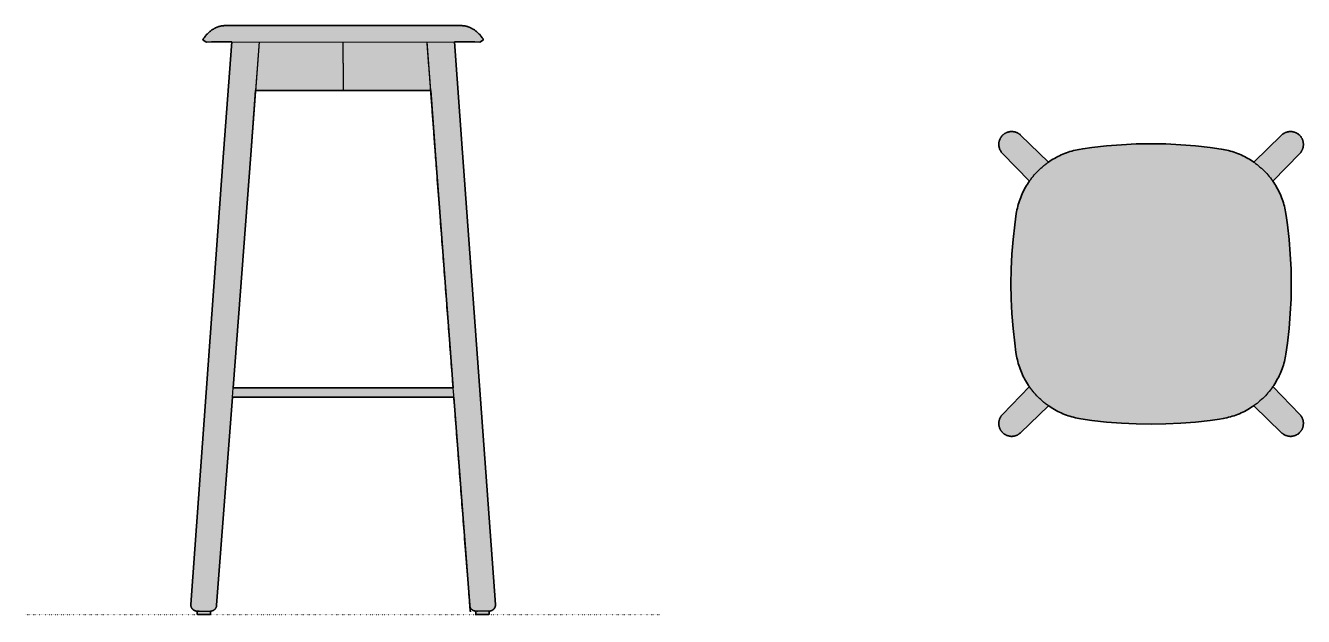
# Model space of a CAD drawing. Header units: millimetres. Extents: x 0 to 1638, y -2 to 754.
import ezdxf

# ---------------------------------------------------------------- set-up
doc = ezdxf.new("R2010")
doc.units = ezdxf.units.MM
doc.linetypes.add('Dots', pattern=[1, 0, -1])
doc.layers.add('Blocks', color=7, linetype='Continuous')
doc.layers.add('Blocks$Fill', color=7, linetype='Continuous', true_color=0xffffff)
for name, color, linetype, lineweight, true_color in [('Blocks$Inner', 7, 'Continuous', 25, 0x007f00), ('Blocks$Outline', 7, 'Continuous', 35, 0xff3f3f), ('Groud', 7, 'Dots', 25, 0x243775)]:
    doc.layers.add(name, color=color, linetype=linetype, lineweight=lineweight, true_color=true_color)

# ---------------------------------------------------------------- blocks, each defined once
blk = doc.blocks.new('Soft Edge 82 Barstool High Top')
at = {"layer": 'Blocks$Fill', "extrusion": (0, 0, -1)}
blk.add_hatch(color=256, dxfattribs=at).paths.add_polyline_path([(-418, 150.2), (-454.1, 185.1), (-454.5, 185.5), (-455, 185.9), (-455.4, 186.2), (-455.9, 186.6), (-456.4, 186.9), (-456.8, 187.2), (-457.3, 187.4), (-457.9, 187.7), (-458.4, 188), (-458.9, 188.2), (-459.4, 188.4), (-460, 188.6), (-460.5, 188.8), (-461.1, 188.9), (-461.6, 189), (-462.2, 189.2), (-462.7, 189.2), (-463.3, 189.3), (-463.9, 189.4), (-464.4, 189.4), (-465, 189.4), (-465.6, 189.4), (-466.2, 189.4), (-466.7, 189.4), (-467.3, 189.3), (-467.9, 189.2), (-468.4, 189.1), (-469, 189), (-469.5, 188.8), (-470.1, 188.7), (-470.6, 188.5), (-471.2, 188.3), (-471.7, 188.1), (-472.2, 187.9), (-472.7, 187.6), (-473.2, 187.3), (-473.7, 187.1), (-474.2, 186.8), (-474.7, 186.4), (-475.2, 186.1), (-475.6, 185.7), (-476, 185.4), (-476.5, 185), (-476.9, 184.6), (-477.3, 184.2), (-477.7, 183.8), (-478, 183.3), (-478.4, 182.9), (-478.7, 182.4), (-479, 181.9), (-479.3, 181.5), (-479.6, 181), (-479.9, 180.5), (-480.1, 179.9), (-480.4, 179.4), (-480.6, 178.9), (-480.8, 178.4), (-481, 177.8), (-481.1, 177.3), (-481.3, 176.7), (-481.4, 176.2), (-481.5, 175.6), (-481.6, 175), (-481.6, 174.5), (-481.7, 173.9), (-481.7, 173.3), (-481.7, 172.7), (-481.7, 172.2), (-481.7, 171.6), (-481.6, 171), (-481.5, 170.5), (-481.4, 169.9), (-481.3, 169.3), (-481.2, 168.8), (-481, 168.2), (-480.9, 167.7), (-480.7, 167.1), (-480.5, 166.6), (-480.2, 166.1), (-480, 165.6), (-479.7, 165.1), (-479.4, 164.6), (-479.1, 164.1), (-478.8, 163.6), (-478.5, 163.1), (-478.2, 162.7), (-477.8, 162.2), (-477.4, 161.8), (-477, 161.4), (-442.5, 125.8), (-444.9, 122.2), (-446.2, 120.1), (-447.4, 118.1), (-448.6, 116), (-449.7, 113.9), (-450.7, 111.7), (-451.7, 109.5), (-452.7, 107.4), (-453.6, 105.1), (-454.5, 102.9), (-455.3, 100.6), (-456, 98.3), (-456.7, 96), (-457.3, 93.7), (-457.9, 91.3), (-458.4, 89), (-458.9, 86.6), (-459.7, 81.9), (-461.3, 70.1), (-463.4, 51.2), (-464.9, 32.2), (-465.8, 13.2), (-466.1, -5.8), (-465.8, -24.8), (-464.9, -43.8), (-463.4, -62.7), (-461.3, -81.7), (-459.3, -95.8), (-458.9, -98.2), (-458.4, -100.5), (-457.9, -102.9), (-457.3, -105.2), (-456.7, -107.5), (-456, -109.8), (-455.3, -112.1), (-454.5, -114.4), (-453.6, -116.7), (-452.7, -118.9), (-451.7, -121.1), (-450.7, -123.3), (-449.7, -125.4), (-448.6, -127.5), (-447.4, -129.6), (-446.2, -131.7), (-444.9, -133.7), (-443.6, -135.7), (-442.5, -137.3), (-477.1, -173), (-477.8, -173.8), (-478.2, -174.2), (-478.5, -174.7), (-478.8, -175.2), (-479.1, -175.6), (-479.4, -176.1), (-479.7, -176.6), (-480, -177.1), (-480.2, -177.6), (-480.5, -178.2), (-480.7, -178.7), (-480.9, -179.2), (-481, -179.8), (-481.2, -180.3), (-481.3, -180.9), (-481.4, -181.5), (-481.5, -182), (-481.6, -182.6), (-481.7, -183.2), (-481.7, -183.7), (-481.7, -184.3), (-481.7, -184.9), (-481.7, -185.4), (-481.6, -186), (-481.6, -186.6), (-481.5, -187.1), (-481.4, -187.7), (-481.3, -188.3), (-481.1, -188.8), (-481, -189.4), (-480.8, -189.9), (-480.6, -190.4), (-480.4, -191), (-480.1, -191.5), (-479.9, -192), (-479.6, -192.5), (-479.3, -193), (-479, -193.5), (-478.7, -194), (-478.4, -194.4), (-478, -194.9), (-477.7, -195.3), (-477.3, -195.7), (-476.9, -196.2), (-476.5, -196.6), (-476, -196.9), (-475.6, -197.3), (-475.2, -197.7), (-474.7, -198), (-474.2, -198.3), (-473.7, -198.6), (-473.2, -198.9), (-472.7, -199.2), (-472.2, -199.4), (-471.7, -199.7), (-471.2, -199.9), (-470.6, -200.1), (-470.1, -200.2), (-469.5, -200.4), (-469, -200.5), (-468.4, -200.7), (-467.9, -200.8), (-467.3, -200.9), (-466.7, -200.9), (-466.2, -201), (-465.6, -201), (-465, -201), (-464.4, -201), (-463.9, -200.9), (-463.3, -200.9), (-462.7, -200.8), (-462.2, -200.7), (-461.6, -200.6), (-461.1, -200.5), (-460.5, -200.3), (-460, -200.1), (-459.4, -199.9), (-458.9, -199.7), (-458.4, -199.5), (-457.9, -199.3), (-457.3, -199), (-456.8, -198.7), (-456.4, -198.4), (-455.9, -198.1), (-455.4, -197.8), (-455, -197.4), (-454.5, -197.1), (-454.1, -196.7), (-453.7, -196.3), (-418, -161.8), (-414.4, -164.2), (-412.4, -165.5), (-410.3, -166.7), (-408.2, -167.9), (-406.1, -169), (-404, -170), (-401.8, -171), (-399.6, -172), (-397.4, -172.9), (-395.1, -173.8), (-392.8, -174.6), (-390.5, -175.3), (-388.2, -176), (-385.9, -176.6), (-383.6, -177.2), (-381.2, -177.7), (-378.9, -178.2), (-374.2, -178.9), (-362.4, -180.6), (-343.5, -182.7), (-324.5, -184.2), (-305.5, -185.1), (-286.5, -185.4), (-248.5, -184.2), (-229.5, -182.7), (-210.6, -180.6), (-196.5, -178.6), (-194.1, -178.2), (-191.8, -177.7), (-189.4, -177.2), (-187.1, -176.6), (-184.8, -176), (-182.5, -175.3), (-180.2, -174.6), (-177.9, -173.8), (-175.6, -172.9), (-173.4, -172), (-171.2, -171), (-169, -170), (-166.9, -169), (-164.8, -167.9), (-162.7, -166.7), (-160.6, -165.5), (-158.6, -164.2), (-156.6, -162.9), (-155, -161.8), (-119.2, -196.4), (-118.5, -197.1), (-118, -197.4), (-117.6, -197.8), (-117.1, -198.1), (-116.6, -198.4), (-116.1, -198.7), (-115.6, -199), (-115.1, -199.3), (-114.6, -199.5), (-114.1, -199.7), (-113.6, -199.9), (-113, -200.1), (-112.5, -200.3), (-111.9, -200.5), (-111.4, -200.6), (-110.8, -200.7), (-110.3, -200.8), (-109.7, -200.9), (-109.1, -200.9), (-108.5, -201), (-108, -201), (-107.4, -201), (-106.8, -201), (-106.3, -200.9), (-105.7, -200.9), (-105.1, -200.8), (-104.6, -200.7), (-104, -200.5), (-103.5, -200.4), (-102.9, -200.2), (-102.4, -200.1), (-101.8, -199.9), (-101.3, -199.7), (-100.8, -199.4), (-100.3, -199.2), (-99.8, -198.9), (-99.3, -198.6), (-98.8, -198.3), (-98.3, -198), (-97.8, -197.7), (-97.4, -197.3), (-97, -196.9), (-96.5, -196.6), (-96.1, -196.2), (-95.7, -195.7), (-95.3, -195.3), (-95, -194.9), (-94.6, -194.4), (-94.3, -194), (-94, -193.5), (-93.7, -193), (-93.4, -192.5), (-93.1, -192), (-92.9, -191.5), (-92.6, -191), (-92.4, -190.4), (-92.2, -189.9), (-92, -189.4), (-91.9, -188.8), (-91.7, -188.3), (-91.6, -187.7), (-91.5, -187.1), (-91.4, -186.6), (-91.4, -186), (-91.3, -185.4), (-91.3, -184.9), (-91.3, -184.3), (-91.3, -183.7), (-91.3, -183.2), (-91.4, -182.6), (-91.5, -182), (-91.6, -181.5), (-91.7, -180.9), (-91.8, -180.3), (-92, -179.8), (-92.1, -179.2), (-92.3, -178.7), (-92.5, -178.2), (-92.8, -177.6), (-93, -177.1), (-93.3, -176.6), (-93.5, -176.1), (-93.8, -175.6), (-94.2, -175.2), (-94.5, -174.7), (-94.8, -174.2), (-95.2, -173.8), (-95.6, -173.4), (-95.9, -173), (-130.5, -137.3), (-128.1, -133.7), (-126.8, -131.7), (-125.6, -129.6), (-124.4, -127.5), (-123.3, -125.4), (-122.3, -123.3), (-121.2, -121.1), (-120.3, -118.9), (-119.4, -116.7), (-118.5, -114.4), (-117.7, -112.1), (-117, -109.8), (-116.3, -107.5), (-115.7, -105.2), (-115.1, -102.9), (-114.6, -100.5), (-114.1, -98.2), (-113.3, -93.5), (-111.7, -81.7), (-109.6, -62.7), (-108.1, -43.8), (-107.2, -24.8), (-106.9, -5.8), (-107.2, 13.2), (-108.1, 32.2), (-109.6, 51.2), (-111.7, 70.1), (-113.7, 84.3), (-114.1, 86.6), (-114.6, 89), (-115.1, 91.3), (-115.7, 93.7), (-116.3, 96), (-117, 98.3), (-117.7, 100.6), (-118.5, 102.9), (-119.4, 105.1), (-120.3, 107.4), (-121.2, 109.5), (-122.3, 111.7), (-123.3, 113.9), (-124.4, 116), (-125.6, 118.1), (-126.8, 120.1), (-128.1, 122.2), (-129.4, 124.2), (-130.5, 125.8), (-96, 161.4), (-95.2, 162.2), (-94.8, 162.7), (-94.5, 163.1), (-94.2, 163.6), (-93.8, 164.1), (-93.5, 164.6), (-93.3, 165.1), (-93, 165.6), (-92.8, 166.1), (-92.5, 166.6), (-92.3, 167.1), (-92.1, 167.7), (-92, 168.2), (-91.8, 168.8), (-91.7, 169.3), (-91.6, 169.9), (-91.5, 170.5), (-91.4, 171), (-91.3, 171.6), (-91.3, 172.2), (-91.3, 172.7), (-91.3, 173.3), (-91.3, 173.9), (-91.4, 174.5), (-91.4, 175), (-91.5, 175.6), (-91.6, 176.2), (-91.7, 176.7), (-91.9, 177.3), (-92, 177.8), (-92.2, 178.4), (-92.4, 178.9), (-92.6, 179.4), (-92.9, 179.9), (-93.1, 180.5), (-93.4, 181), (-93.7, 181.5), (-94, 181.9), (-94.3, 182.4), (-94.6, 182.9), (-95, 183.3), (-95.3, 183.8), (-95.7, 184.2), (-96.1, 184.6), (-96.5, 185), (-97, 185.4), (-97.4, 185.7), (-97.8, 186.1), (-98.3, 186.4), (-98.8, 186.8), (-99.3, 187.1), (-99.8, 187.3), (-100.3, 187.6), (-100.8, 187.9), (-101.3, 188.1), (-101.8, 188.3), (-102.4, 188.5), (-102.9, 188.7), (-103.5, 188.8), (-104, 189), (-104.6, 189.1), (-105.1, 189.2), (-105.7, 189.3), (-106.3, 189.4), (-106.8, 189.4), (-107.4, 189.4), (-108, 189.4), (-108.5, 189.4), (-109.1, 189.4), (-109.7, 189.3), (-110.3, 189.2), (-110.8, 189.2), (-111.4, 189), (-111.9, 188.9), (-112.5, 188.8), (-113, 188.6), (-113.6, 188.4), (-114.1, 188.2), (-114.6, 188), (-115.1, 187.7), (-115.6, 187.4), (-116.1, 187.2), (-116.6, 186.9), (-117.1, 186.6), (-117.6, 186.2), (-118, 185.9), (-118.5, 185.5), (-118.9, 185.1), (-119.3, 184.8), (-155, 150.2), (-158.6, 152.7), (-160.6, 153.9), (-162.7, 155.1), (-164.8, 156.3), (-166.9, 157.4), (-169, 158.5), (-171.2, 159.5), (-173.4, 160.4), (-175.6, 161.4), (-177.9, 162.2), (-180.2, 163), (-182.5, 163.8), (-184.8, 164.4), (-187.1, 165.1), (-189.4, 165.6), (-191.8, 166.2), (-194.1, 166.6), (-198.8, 167.4), (-210.6, 169), (-229.5, 171.1), (-248.5, 172.6), (-267.5, 173.5), (-286.5, 173.8), (-305.5, 173.5), (-324.5, 172.6), (-343.5, 171.1), (-362.4, 169), (-376.5, 167), (-378.9, 166.6), (-381.2, 166.2), (-383.6, 165.6), (-385.9, 165.1), (-388.2, 164.4), (-390.5, 163.8), (-392.8, 163), (-395.1, 162.2), (-397.4, 161.4), (-399.6, 160.4), (-401.8, 159.5), (-404, 158.5), (-406.1, 157.4), (-408.2, 156.3), (-410.3, 155.1), (-412.4, 153.9), (-414.4, 152.7), (-416.4, 151.4)], flags=0)
at = {"layer": 'Blocks$Inner'}
for p, q in [((418, 150.2), (453.7, 184.8)), ((477, 161.4), (442.5, 125.8))]:
    blk.add_line(p, q, dxfattribs=at)
for points in [[(130.5, 125.8), (96, 161.4), (95.6, 161.8), (95.2, 162.2), (94.8, 162.7), (94.5, 163.1), (94.2, 163.6), (93.8, 164.1), (93.5, 164.6), (93.3, 165.1), (93, 165.6), (92.8, 166.1), (92.5, 166.6), (92.3, 167.1), (92.1, 167.7), (92, 168.2), (91.8, 168.8), (91.7, 169.3), (91.6, 169.9), (91.5, 170.5), (91.4, 171), (91.3, 171.6), (91.3, 172.2), (91.3, 172.7), (91.3, 173.3), (91.3, 173.9), (91.4, 174.5), (91.4, 175), (91.5, 175.6), (91.6, 176.2), (91.7, 176.7), (91.9, 177.3), (92, 177.8), (92.2, 178.4), (92.4, 178.9), (92.6, 179.4), (92.9, 179.9), (93.1, 180.5), (93.4, 181), (93.7, 181.5), (94, 181.9), (94.3, 182.4), (94.6, 182.9), (95, 183.3), (95.3, 183.8), (95.7, 184.2), (96.1, 184.6), (96.5, 185), (97, 185.4), (97.4, 185.7), (97.8, 186.1), (98.3, 186.4), (98.8, 186.8), (99.3, 187.1), (99.8, 187.3), (100.3, 187.6), (100.8, 187.9), (101.3, 188.1), (101.8, 188.3), (102.4, 188.5), (102.9, 188.7), (103.5, 188.8), (104, 189), (104.6, 189.1), (105.1, 189.2), (105.7, 189.3), (106.3, 189.4), (106.8, 189.4), (107.4, 189.4), (108, 189.4), (108.5, 189.4), (109.1, 189.4), (109.7, 189.3), (110.3, 189.2), (110.8, 189.2), (111.4, 189), (111.9, 188.9), (112.5, 188.8), (113, 188.6), (113.6, 188.4), (114.1, 188.2), (114.6, 188), (115.1, 187.7), (115.6, 187.4), (116.1, 187.2), (116.6, 186.9), (117.1, 186.6), (117.6, 186.2), (118, 185.9), (118.5, 185.5), (118.9, 185.1), (119.3, 184.8), (155, 150.2)], [(453.7, 184.8), (454.1, 185.1), (454.5, 185.5), (455, 185.9), (455.4, 186.2), (455.9, 186.6), (456.4, 186.9), (456.8, 187.2), (457.3, 187.4), (457.9, 187.7), (458.4, 188), (458.9, 188.2), (459.4, 188.4), (460, 188.6), (460.5, 188.8), (461.1, 188.9), (461.6, 189), (462.2, 189.2), (462.7, 189.2), (463.3, 189.3), (463.9, 189.4), (464.4, 189.4), (465, 189.4), (465.6, 189.4), (466.2, 189.4), (466.7, 189.4), (467.3, 189.3), (467.9, 189.2), (468.4, 189.1), (469, 189), (469.5, 188.8), (470.1, 188.7), (470.6, 188.5), (471.2, 188.3), (471.7, 188.1), (472.2, 187.9), (472.7, 187.6), (473.2, 187.3), (473.7, 187.1), (474.2, 186.8), (474.7, 186.4), (475.2, 186.1), (475.6, 185.7), (476, 185.4), (476.5, 185), (476.9, 184.6), (477.3, 184.2), (477.7, 183.8), (478, 183.3), (478.4, 182.9), (478.7, 182.4), (479, 181.9), (479.3, 181.5), (479.6, 181), (479.9, 180.5), (480.1, 179.9), (480.4, 179.4), (480.6, 178.9), (480.8, 178.4), (481, 177.8), (481.1, 177.3), (481.3, 176.7), (481.4, 176.2), (481.5, 175.6), (481.6, 175), (481.6, 174.5), (481.7, 173.9), (481.7, 173.3), (481.7, 172.7), (481.7, 172.2), (481.7, 171.6), (481.6, 171), (481.5, 170.5), (481.4, 169.9), (481.3, 169.3), (481.2, 168.8), (481, 168.2), (480.9, 167.7), (480.7, 167.1), (480.5, 166.6), (480.2, 166.1), (480, 165.6), (479.7, 165.1), (479.4, 164.6), (479.1, 164.1), (478.8, 163.6), (478.5, 163.1), (478.2, 162.7), (477.8, 162.2), (477.4, 161.8), (477, 161.4)], [(130.5, -137.3), (95.9, -173), (95.6, -173.4), (95.2, -173.8), (94.8, -174.2), (94.5, -174.7), (94.2, -175.2), (93.8, -175.6), (93.5, -176.1), (93.3, -176.6), (93, -177.1), (92.8, -177.6), (92.5, -178.2), (92.3, -178.7), (92.1, -179.2), (92, -179.8), (91.8, -180.3), (91.7, -180.9), (91.6, -181.5), (91.5, -182), (91.4, -182.6), (91.3, -183.2), (91.3, -183.7), (91.3, -184.3), (91.3, -184.9), (91.3, -185.4), (91.4, -186), (91.4, -186.6), (91.5, -187.1), (91.6, -187.7), (91.7, -188.3), (91.9, -188.8), (92, -189.4), (92.2, -189.9), (92.4, -190.4), (92.6, -191), (92.9, -191.5), (93.1, -192), (93.4, -192.5), (93.7, -193), (94, -193.5), (94.3, -194), (94.6, -194.4), (95, -194.9), (95.3, -195.3), (95.7, -195.7), (96.1, -196.2), (96.5, -196.6), (97, -196.9), (97.4, -197.3), (97.8, -197.7), (98.3, -198), (98.8, -198.3), (99.3, -198.6), (99.8, -198.9), (100.3, -199.2), (100.8, -199.4), (101.3, -199.7), (101.8, -199.9), (102.4, -200.1), (102.9, -200.2), (103.5, -200.4), (104, -200.5), (104.6, -200.7), (105.1, -200.8), (105.7, -200.9), (106.3, -200.9), (106.8, -201), (107.4, -201), (108, -201), (108.5, -201), (109.1, -200.9), (109.7, -200.9), (110.3, -200.8), (110.8, -200.7), (111.4, -200.6), (111.9, -200.5), (112.5, -200.3), (113, -200.1), (113.6, -199.9), (114.1, -199.7), (114.6, -199.5), (115.1, -199.3), (115.6, -199), (116.1, -198.7), (116.6, -198.4), (117.1, -198.1), (117.6, -197.8), (118, -197.4), (118.5, -197.1), (118.9, -196.7), (119.2, -196.4), (155, -161.8)], [(442.5, -137.3), (477.1, -173), (477.4, -173.4), (477.8, -173.8), (478.2, -174.2), (478.5, -174.7), (478.8, -175.2), (479.1, -175.6), (479.4, -176.1), (479.7, -176.6), (480, -177.1), (480.2, -177.6), (480.5, -178.2), (480.7, -178.7), (480.9, -179.2), (481, -179.8), (481.2, -180.3), (481.3, -180.9), (481.4, -181.5), (481.5, -182), (481.6, -182.6), (481.7, -183.2), (481.7, -183.7), (481.7, -184.3), (481.7, -184.9), (481.7, -185.4), (481.6, -186), (481.6, -186.6), (481.5, -187.1), (481.4, -187.7), (481.3, -188.3), (481.1, -188.8), (481, -189.4), (480.8, -189.9), (480.6, -190.4), (480.4, -191), (480.1, -191.5), (479.9, -192), (479.6, -192.5), (479.3, -193), (479, -193.5), (478.7, -194), (478.4, -194.4), (478, -194.9), (477.7, -195.3), (477.3, -195.7), (476.9, -196.2), (476.5, -196.6), (476, -196.9), (475.6, -197.3), (475.2, -197.7), (474.7, -198), (474.2, -198.3), (473.7, -198.6), (473.2, -198.9), (472.7, -199.2), (472.2, -199.4), (471.7, -199.7), (471.2, -199.9), (470.6, -200.1), (470.1, -200.2), (469.5, -200.4), (469, -200.5), (468.4, -200.7), (467.9, -200.8), (467.3, -200.9), (466.7, -200.9), (466.2, -201), (465.6, -201), (465, -201), (464.4, -201), (463.9, -200.9), (463.3, -200.9), (462.7, -200.8), (462.2, -200.7), (461.6, -200.6), (461.1, -200.5), (460.5, -200.3), (460, -200.1), (459.4, -199.9), (458.9, -199.7), (458.4, -199.5), (457.9, -199.3), (457.3, -199), (456.8, -198.7), (456.4, -198.4), (455.9, -198.1), (455.4, -197.8), (455, -197.4), (454.5, -197.1), (454.1, -196.7), (453.7, -196.3), (418, -161.8)]]:
    blk.add_lwpolyline(points, dxfattribs=at)
blk.add_lwpolyline([(286.5, -185.4), (267.5, -185.1), (248.5, -184.2), (229.5, -182.7), (210.6, -180.6), (196.5, -178.6), (194.1, -178.2), (191.8, -177.7), (189.4, -177.2), (187.1, -176.6), (184.8, -176), (182.5, -175.3), (180.2, -174.6), (177.9, -173.8), (175.6, -172.9), (173.4, -172), (171.2, -171), (169, -170), (166.9, -169), (164.8, -167.9), (162.7, -166.7), (160.6, -165.5), (158.6, -164.2), (156.6, -162.9), (154.6, -161.5), (152.6, -160.1), (150.7, -158.7), (148.8, -157.1), (147, -155.6), (145.2, -154), (143.4, -152.3), (141.7, -150.6), (140, -148.9), (138.3, -147.1), (136.7, -145.3), (135.2, -143.5), (133.6, -141.6), (132.2, -139.7), (130.8, -137.7), (129.4, -135.7), (128.1, -133.7), (126.8, -131.7), (125.6, -129.6), (124.4, -127.5), (123.3, -125.4), (122.3, -123.3), (121.2, -121.1), (120.3, -118.9), (119.4, -116.7), (118.5, -114.4), (117.7, -112.1), (117, -109.8), (116.3, -107.5), (115.7, -105.2), (115.1, -102.9), (114.6, -100.5), (114.1, -98.2), (113.3, -93.5), (111.7, -81.7), (109.6, -62.7), (108.1, -43.8), (107.2, -24.8), (106.9, -5.8), (107.2, 13.2), (108.1, 32.2), (109.6, 51.2), (111.7, 70.1), (113.7, 84.3), (114.1, 86.6), (114.6, 89), (115.1, 91.3), (115.7, 93.7), (116.3, 96), (117, 98.3), (117.7, 100.6), (118.5, 102.9), (119.4, 105.1), (120.3, 107.4), (121.2, 109.5), (122.3, 111.7), (123.3, 113.9), (124.4, 116), (125.6, 118.1), (126.8, 120.1), (128.1, 122.2), (129.4, 124.2), (130.8, 126.2), (132.2, 128.1), (133.6, 130), (135.2, 131.9), (136.7, 133.8), (138.3, 135.6), (140, 137.4), (141.7, 139.1), (143.4, 140.8), (145.2, 142.4), (147, 144), (148.8, 145.6), (150.7, 147.1), (152.6, 148.6), (154.6, 150), (156.6, 151.4), (158.6, 152.7), (160.6, 153.9), (162.7, 155.1), (164.8, 156.3), (166.9, 157.4), (169, 158.5), (171.2, 159.5), (173.4, 160.4), (175.6, 161.4), (177.9, 162.2), (180.2, 163), (182.5, 163.8), (184.8, 164.4), (187.1, 165.1), (189.4, 165.6), (191.8, 166.2), (194.1, 166.6), (198.8, 167.4), (210.6, 169), (229.5, 171.1), (248.5, 172.6), (267.5, 173.5), (286.5, 173.8), (305.5, 173.5), (324.5, 172.6), (343.5, 171.1), (362.4, 169), (376.5, 167), (378.9, 166.6), (381.2, 166.2), (383.6, 165.6), (385.9, 165.1), (388.2, 164.4), (390.5, 163.8), (392.8, 163), (395.1, 162.2), (397.4, 161.4), (399.6, 160.4), (401.8, 159.5), (404, 158.5), (406.1, 157.4), (408.2, 156.3), (410.3, 155.1), (412.4, 153.9), (414.4, 152.7), (416.4, 151.4), (418.4, 150), (420.4, 148.6), (422.3, 147.1), (424.2, 145.6), (426, 144), (427.8, 142.4), (429.6, 140.8), (431.3, 139.1), (433, 137.4), (434.7, 135.6), (436.3, 133.8), (437.8, 131.9), (439.4, 130), (440.8, 128.1), (442.2, 126.2), (443.6, 124.2), (444.9, 122.2), (446.2, 120.1), (447.4, 118.1), (448.6, 116), (449.7, 113.9), (450.7, 111.7), (451.7, 109.5), (452.7, 107.4), (453.6, 105.1), (454.5, 102.9), (455.3, 100.6), (456, 98.3), (456.7, 96), (457.3, 93.7), (457.9, 91.3), (458.4, 89), (458.9, 86.6), (459.7, 81.9), (461.3, 70.1), (463.4, 51.2), (464.9, 32.2), (465.8, 13.2), (466.1, -5.8), (465.8, -24.8), (464.9, -43.8), (463.4, -62.7), (461.3, -81.7), (459.3, -95.8), (458.9, -98.2), (458.4, -100.5), (457.9, -102.9), (457.3, -105.2), (456.7, -107.5), (456, -109.8), (455.3, -112.1), (454.5, -114.4), (453.6, -116.7), (452.7, -118.9), (451.7, -121.1), (450.7, -123.3), (449.7, -125.4), (448.6, -127.5), (447.4, -129.6), (446.2, -131.7), (444.9, -133.7), (443.6, -135.7), (442.2, -137.7), (440.8, -139.7), (439.4, -141.6), (437.8, -143.5), (436.3, -145.3), (434.7, -147.1), (433, -148.9), (431.3, -150.6), (429.6, -152.3), (427.8, -154), (426, -155.6), (424.2, -157.1), (422.3, -158.7), (420.4, -160.1), (418.4, -161.5), (416.4, -162.9), (414.4, -164.2), (412.4, -165.5), (410.3, -166.7), (408.2, -167.9), (406.1, -169), (404, -170), (401.8, -171), (399.6, -172), (397.4, -172.9), (395.1, -173.8), (392.8, -174.6), (390.5, -175.3), (388.2, -176), (385.9, -176.6), (383.6, -177.2), (381.2, -177.7), (378.9, -178.2), (374.2, -178.9), (362.4, -180.6), (343.5, -182.7), (324.5, -184.2), (305.5, -185.1)], close=True, dxfattribs=at)
at = {"layer": 'Blocks$Outline'}
for points in [[(96, 161.4), (95.6, 161.8), (95.2, 162.2), (94.8, 162.7), (94.5, 163.1), (94.2, 163.6), (93.8, 164.1), (93.5, 164.6), (93.3, 165.1), (93, 165.6), (92.8, 166.1), (92.5, 166.6), (92.3, 167.1), (92.1, 167.7), (92, 168.2), (91.8, 168.8), (91.7, 169.3), (91.6, 169.9), (91.5, 170.5), (91.4, 171), (91.3, 171.6), (91.3, 172.2), (91.3, 172.7), (91.3, 173.3), (91.3, 173.9), (91.4, 174.5), (91.4, 175), (91.5, 175.6), (91.6, 176.2), (91.7, 176.7), (91.9, 177.3), (92, 177.8), (92.2, 178.4), (92.4, 178.9), (92.6, 179.4), (92.9, 179.9), (93.1, 180.5), (93.4, 181), (93.7, 181.5), (94, 181.9), (94.3, 182.4), (94.6, 182.9), (95, 183.3), (95.3, 183.8), (95.7, 184.2), (96.1, 184.6), (96.5, 185), (97, 185.4), (97.4, 185.7), (97.8, 186.1), (98.3, 186.4), (98.8, 186.8), (99.3, 187.1), (99.8, 187.3), (100.3, 187.6), (100.8, 187.9), (101.3, 188.1), (101.8, 188.3), (102.4, 188.5), (102.9, 188.7), (103.5, 188.8), (104, 189), (104.6, 189.1), (105.1, 189.2), (105.7, 189.3), (106.3, 189.4), (106.8, 189.4), (107.4, 189.4), (108, 189.4), (108.5, 189.4), (109.1, 189.4), (109.7, 189.3), (110.3, 189.2), (110.8, 189.2), (111.4, 189), (111.9, 188.9), (112.5, 188.8), (113, 188.6), (113.6, 188.4), (114.1, 188.2), (114.6, 188), (115.1, 187.7), (115.6, 187.4), (116.1, 187.2), (116.6, 186.9), (117.1, 186.6), (117.6, 186.2), (118, 185.9), (118.5, 185.5), (118.9, 185.1), (119.3, 184.8)], [(119.3, 184.8), (155, 150.2)], [(418, 150.2), (453.7, 184.8), (454.1, 185.1), (454.5, 185.5), (455, 185.9), (455.4, 186.2), (455.9, 186.6), (456.4, 186.9), (456.8, 187.2), (457.3, 187.4), (457.9, 187.7), (458.4, 188), (458.9, 188.2), (459.4, 188.4), (460, 188.6), (460.5, 188.8), (461.1, 188.9), (461.6, 189), (462.2, 189.2), (462.7, 189.2), (463.3, 189.3), (463.9, 189.4), (464.4, 189.4), (465, 189.4), (465.6, 189.4), (466.2, 189.4), (466.7, 189.4), (467.3, 189.3), (467.9, 189.2), (468.4, 189.1), (469, 189), (469.5, 188.8), (470.1, 188.7), (470.6, 188.5), (471.2, 188.3), (471.7, 188.1), (472.2, 187.9), (472.7, 187.6), (473.2, 187.3), (473.7, 187.1), (474.2, 186.8), (474.7, 186.4), (475.2, 186.1), (475.6, 185.7), (476, 185.4), (476.5, 185), (476.9, 184.6), (477.3, 184.2), (477.7, 183.8), (478, 183.3), (478.4, 182.9), (478.7, 182.4), (479, 181.9), (479.3, 181.5), (479.6, 181), (479.9, 180.5), (480.1, 179.9), (480.4, 179.4), (480.6, 178.9), (480.8, 178.4), (481, 177.8), (481.1, 177.3), (481.3, 176.7), (481.4, 176.2), (481.5, 175.6), (481.6, 175), (481.6, 174.5), (481.7, 173.9), (481.7, 173.3), (481.7, 172.7), (481.7, 172.2), (481.7, 171.6), (481.6, 171), (481.5, 170.5), (481.4, 169.9), (481.3, 169.3), (481.2, 168.8), (481, 168.2), (480.9, 167.7), (480.7, 167.1), (480.5, 166.6), (480.2, 166.1), (480, 165.6), (479.7, 165.1), (479.4, 164.6), (479.1, 164.1), (478.8, 163.6), (478.5, 163.1), (478.2, 162.7), (477.8, 162.2), (477.4, 161.8), (477, 161.4), (442.5, 125.8)], [(155, 150.2), (156.6, 151.4), (158.6, 152.7), (160.6, 153.9), (162.7, 155.1), (164.8, 156.3), (166.9, 157.4), (169, 158.5), (171.2, 159.5), (173.4, 160.4), (175.6, 161.4), (177.9, 162.2), (180.2, 163), (182.5, 163.8), (184.8, 164.4), (187.1, 165.1), (189.4, 165.6), (191.8, 166.2), (194.1, 166.6), (198.8, 167.4), (210.6, 169), (229.5, 171.1), (248.5, 172.6), (267.5, 173.5), (286.5, 173.8), (305.5, 173.5), (324.5, 172.6), (343.5, 171.1), (362.4, 169), (376.5, 167), (378.9, 166.6), (381.2, 166.2), (383.6, 165.6), (385.9, 165.1), (388.2, 164.4), (390.5, 163.8), (392.8, 163), (395.1, 162.2), (397.4, 161.4), (399.6, 160.4), (401.8, 159.5), (404, 158.5), (406.1, 157.4), (408.2, 156.3), (410.3, 155.1), (412.4, 153.9), (414.4, 152.7), (416.4, 151.4), (418, 150.2)], [(130.5, 125.8), (96, 161.4)], [(130.5, -137.3), (129.4, -135.7), (128.1, -133.7), (126.8, -131.7), (125.6, -129.6), (124.4, -127.5), (123.3, -125.4), (122.3, -123.3), (121.2, -121.1), (120.3, -118.9), (119.4, -116.7), (118.5, -114.4), (117.7, -112.1), (117, -109.8), (116.3, -107.5), (115.7, -105.2), (115.1, -102.9), (114.6, -100.5), (114.1, -98.2), (113.3, -93.5), (111.7, -81.7), (109.6, -62.7), (108.1, -43.8), (107.2, -24.8), (106.9, -5.8), (107.2, 13.2), (108.1, 32.2), (109.6, 51.2), (111.7, 70.1), (113.7, 84.3), (114.1, 86.6), (114.6, 89), (115.1, 91.3), (115.7, 93.7), (116.3, 96), (117, 98.3), (117.7, 100.6), (118.5, 102.9), (119.4, 105.1), (120.3, 107.4), (121.2, 109.5), (122.3, 111.7), (123.3, 113.9), (124.4, 116), (125.6, 118.1), (126.8, 120.1), (128.1, 122.2), (129.4, 124.2), (130.5, 125.8)], [(442.5, 125.8), (443.6, 124.2), (444.9, 122.2), (446.2, 120.1), (447.4, 118.1), (448.6, 116), (449.7, 113.9), (450.7, 111.7), (451.7, 109.5), (452.7, 107.4), (453.6, 105.1), (454.5, 102.9), (455.3, 100.6), (456, 98.3), (456.7, 96), (457.3, 93.7), (457.9, 91.3), (458.4, 89), (458.9, 86.6), (459.7, 81.9), (461.3, 70.1), (463.4, 51.2), (464.9, 32.2), (465.8, 13.2), (466.1, -5.8), (465.8, -24.8), (464.9, -43.8), (463.4, -62.7), (461.3, -81.7), (459.3, -95.8), (458.9, -98.2), (458.4, -100.5), (457.9, -102.9), (457.3, -105.2), (456.7, -107.5), (456, -109.8), (455.3, -112.1), (454.5, -114.4), (453.6, -116.7), (452.7, -118.9), (451.7, -121.1), (450.7, -123.3), (449.7, -125.4), (448.6, -127.5), (447.4, -129.6), (446.2, -131.7), (444.9, -133.7), (443.6, -135.7), (442.5, -137.3)], [(95.9, -173), (130.5, -137.3)], [(442.5, -137.3), (477.1, -173)], [(155, -161.8), (119.2, -196.4)], [(286.5, -185.4), (267.5, -185.1), (248.5, -184.2), (229.5, -182.7), (210.6, -180.6), (196.5, -178.6), (194.1, -178.2), (191.8, -177.7), (189.4, -177.2), (187.1, -176.6), (184.8, -176), (182.5, -175.3), (180.2, -174.6), (177.9, -173.8), (175.6, -172.9), (173.4, -172), (171.2, -171), (169, -170), (166.9, -169), (164.8, -167.9), (162.7, -166.7), (160.6, -165.5), (158.6, -164.2), (156.6, -162.9), (155, -161.8)], [(418, -161.8), (416.4, -162.9), (414.4, -164.2), (412.4, -165.5), (410.3, -166.7), (408.2, -167.9), (406.1, -169), (404, -170), (401.8, -171), (399.6, -172), (397.4, -172.9), (395.1, -173.8), (392.8, -174.6), (390.5, -175.3), (388.2, -176), (385.9, -176.6), (383.6, -177.2), (381.2, -177.7), (378.9, -178.2), (374.2, -178.9), (362.4, -180.6), (343.5, -182.7), (324.5, -184.2), (305.5, -185.1), (286.5, -185.4)], [(453.7, -196.3), (418, -161.8)], [(119.2, -196.4), (118.9, -196.7), (118.5, -197.1), (118, -197.4), (117.6, -197.8), (117.1, -198.1), (116.6, -198.4), (116.1, -198.7), (115.6, -199), (115.1, -199.3), (114.6, -199.5), (114.1, -199.7), (113.6, -199.9), (113, -200.1), (112.5, -200.3), (111.9, -200.5), (111.4, -200.6), (110.8, -200.7), (110.3, -200.8), (109.7, -200.9), (109.1, -200.9), (108.5, -201), (108, -201), (107.4, -201), (106.8, -201), (106.3, -200.9), (105.7, -200.9), (105.1, -200.8), (104.6, -200.7), (104, -200.5), (103.5, -200.4), (102.9, -200.2), (102.4, -200.1), (101.8, -199.9), (101.3, -199.7), (100.8, -199.4), (100.3, -199.2), (99.8, -198.9), (99.3, -198.6), (98.8, -198.3), (98.3, -198), (97.8, -197.7), (97.4, -197.3), (97, -196.9), (96.5, -196.6), (96.1, -196.2), (95.7, -195.7), (95.3, -195.3), (95, -194.9), (94.6, -194.4), (94.3, -194), (94, -193.5), (93.7, -193), (93.4, -192.5), (93.1, -192), (92.9, -191.5), (92.6, -191), (92.4, -190.4), (92.2, -189.9), (92, -189.4), (91.9, -188.8), (91.7, -188.3), (91.6, -187.7), (91.5, -187.1), (91.4, -186.6), (91.4, -186), (91.3, -185.4), (91.3, -184.9), (91.3, -184.3), (91.3, -183.7), (91.3, -183.2), (91.4, -182.6), (91.5, -182), (91.6, -181.5), (91.7, -180.9), (91.8, -180.3), (92, -179.8), (92.1, -179.2), (92.3, -178.7), (92.5, -178.2), (92.8, -177.6), (93, -177.1), (93.3, -176.6), (93.5, -176.1), (93.8, -175.6), (94.2, -175.2), (94.5, -174.7), (94.8, -174.2), (95.2, -173.8), (95.6, -173.4), (95.9, -173)], [(477.1, -173), (477.4, -173.4), (477.8, -173.8), (478.2, -174.2), (478.5, -174.7), (478.8, -175.2), (479.1, -175.6), (479.4, -176.1), (479.7, -176.6), (480, -177.1), (480.2, -177.6), (480.5, -178.2), (480.7, -178.7), (480.9, -179.2), (481, -179.8), (481.2, -180.3), (481.3, -180.9), (481.4, -181.5), (481.5, -182), (481.6, -182.6), (481.7, -183.2), (481.7, -183.7), (481.7, -184.3), (481.7, -184.9), (481.7, -185.4), (481.6, -186), (481.6, -186.6), (481.5, -187.1), (481.4, -187.7), (481.3, -188.3), (481.1, -188.8), (481, -189.4), (480.8, -189.9), (480.6, -190.4), (480.4, -191), (480.1, -191.5), (479.9, -192), (479.6, -192.5), (479.3, -193), (479, -193.5), (478.7, -194), (478.4, -194.4), (478, -194.9), (477.7, -195.3), (477.3, -195.7), (476.9, -196.2), (476.5, -196.6), (476, -196.9), (475.6, -197.3), (475.2, -197.7), (474.7, -198), (474.2, -198.3), (473.7, -198.6), (473.2, -198.9), (472.7, -199.2), (472.2, -199.4), (471.7, -199.7), (471.2, -199.9), (470.6, -200.1), (470.1, -200.2), (469.5, -200.4), (469, -200.5), (468.4, -200.7), (467.9, -200.8), (467.3, -200.9), (466.7, -200.9), (466.2, -201), (465.6, -201), (465, -201), (464.4, -201), (463.9, -200.9), (463.3, -200.9), (462.7, -200.8), (462.2, -200.7), (461.6, -200.6), (461.1, -200.5), (460.5, -200.3), (460, -200.1), (459.4, -199.9), (458.9, -199.7), (458.4, -199.5), (457.9, -199.3), (457.3, -199), (456.8, -198.7), (456.4, -198.4), (455.9, -198.1), (455.4, -197.8), (455, -197.4), (454.5, -197.1), (454.1, -196.7), (453.7, -196.3)]]:
    blk.add_lwpolyline(points, dxfattribs=at)
blk = doc.blocks.new('Soft Edge 82 Barstool High Side')
at = {"layer": 'Blocks$Fill'}
h = blk.add_hatch(color=256, dxfattribs=at)
h.paths.add_polyline_path([(593, 0), (593.1, 0), (593.1, 0), (593.2, 0), (593.2, 0), (593.2, 0), (593.3, 0), (593.3, 0), (593.3, 0), (593.4, 0.1), (593.4, 0.1), (593.4, 0.1), (593.5, 0.1), (593.5, 0.1), (593.5, 0.1), (593.5, 0.1), (593.6, 0.2), (593.6, 0.2), (593.6, 0.2), (593.7, 0.2), (593.7, 0.2), (593.7, 0.3), (593.7, 0.3), (593.8, 0.3), (593.8, 0.3), (593.8, 0.4), (593.8, 0.4), (593.9, 0.4), (593.9, 0.4), (593.9, 0.5), (593.9, 0.5), (593.9, 0.5), (593.9, 0.6), (594, 0.6), (594, 0.6), (594, 0.7), (594, 0.7), (594, 0.7), (594, 0.8), (594, 0.8), (594, 0.8), (594, 0.9), (594, 0.9), (594, 0.9), (594, 1), (594, 1), (594, 4.5), (594.5, 4.5), (594.8, 4.5), (595.1, 4.5), (595.3, 4.6), (595.6, 4.6), (595.9, 4.7), (596.1, 4.7), (596.4, 4.8), (596.7, 4.9), (596.9, 5), (597.2, 5.1), (597.4, 5.2), (597.7, 5.3), (597.9, 5.4), (598.2, 5.5), (598.4, 5.7), (598.6, 5.8), (598.9, 6), (599.1, 6.1), (599.3, 6.3), (599.5, 6.5), (599.7, 6.7), (599.9, 6.9), (600.1, 7.1), (600.3, 7.3), (600.4, 7.5), (600.6, 7.7), (600.8, 7.9), (600.9, 8.1), (601.1, 8.4), (601.2, 8.6), (601.3, 8.8), (601.5, 9.1), (601.6, 9.3), (601.7, 9.6), (601.8, 9.8), (601.9, 10.1), (601.9, 10.4), (602, 10.6), (602.1, 10.9), (602.1, 11.2), (602.2, 11.4), (602.2, 11.7), (602.2, 12), (602.2, 12.3), (602.2, 12.5), (602.2, 12.8), (602.2, 13.1), (549.6, 733.5), (582.4, 733.4), (582.4, 733.4), (582.4, 733.4), (582.5, 733.4), (582.5, 733.4), (582.5, 733.4), (582.6, 733.4), (582.6, 733.4), (582.6, 733.4), (582.7, 733.4), (582.7, 733.5), (582.7, 733.5), (582.7, 733.5), (582.8, 733.5), (582.8, 733.5), (582.8, 733.5), (582.9, 733.5), (582.9, 733.6), (582.9, 733.6), (586.2, 735.9), (586.3, 735.9), (586.3, 735.9), (586.3, 736), (586.3, 736), (586.4, 736), (586.4, 736), (586.4, 736.1), (586.4, 736.1), (586.4, 736.1), (586.5, 736.1), (586.5, 736.2), (586.5, 736.2), (586.5, 736.2), (586.5, 736.3), (586.5, 736.3), (586.6, 736.3), (586.6, 736.4), (586.6, 736.4), (586.6, 736.4), (586.6, 736.5), (586.6, 736.5), (586.6, 736.5), (586.6, 736.6), (586.6, 736.6), (586.6, 736.6), (586.6, 736.7), (586.6, 736.7), (586.6, 736.7), (586.6, 736.8), (586.6, 736.8), (586.6, 736.8), (586.6, 736.9), (586.6, 736.9), (586.6, 736.9), (586.6, 737), (586.6, 737), (586.6, 737), (586.6, 737.1), (586.5, 737.1), (586.5, 737.1), (586.5, 737.2), (586.5, 737.2), (586.5, 737.2), (586.5, 737.2), (586.4, 737.3), (584, 740.5), (583.3, 741.3), (582.6, 742), (582, 742.8), (581.3, 743.5), (580.5, 744.4), (579.7, 745.2), (578.8, 745.9), (578, 746.7), (577.1, 747.4), (576.2, 748.1), (575.3, 748.8), (574.3, 749.4), (573.3, 750), (572.9, 750.3), (572.4, 750.6), (571.9, 750.9), (571.3, 751.1), (570.8, 751.4), (570.3, 751.7), (569.8, 751.9), (569.3, 752.1), (568.8, 752.3), (568.2, 752.5), (567.7, 752.7), (567.1, 752.9), (566.6, 753.1), (566.1, 753.3), (565.5, 753.4), (564.9, 753.6), (564.4, 753.7), (563.8, 753.8), (563.3, 753.9), (562.7, 754), (562.1, 754.1), (561.6, 754.2), (561, 754.2), (560.4, 754.3), (559.3, 754.4), (558.2, 754.4), (557, 754.4), (255.9, 754.4), (254.7, 754.4), (253.6, 754.3), (253, 754.2), (252.5, 754.2), (251.9, 754.1), (251.3, 754), (250.8, 753.9), (250.2, 753.8), (249.7, 753.7), (249.1, 753.6), (248.5, 753.4), (248, 753.3), (247.4, 753.1), (246.9, 752.9), (246.4, 752.7), (245.8, 752.5), (245.3, 752.3), (244.8, 752.1), (244.2, 751.9), (243.7, 751.7), (243.2, 751.4), (242.7, 751.1), (242.2, 750.9), (241.7, 750.6), (241.2, 750.3), (240.7, 750), (239.7, 749.4), (238.8, 748.8), (237.9, 748.1), (237, 747.4), (236.1, 746.7), (235.2, 745.9), (234.4, 745.2), (233.6, 744.4), (232.8, 743.5), (232.1, 742.8), (231.4, 742), (230.7, 741.3), (230.1, 740.5), (228.8, 738.9), (227.6, 737.3), (227.6, 737.2), (227.6, 737.2), (227.6, 737.2), (227.5, 737.2), (227.5, 737.1), (227.5, 737.1), (227.5, 737.1), (227.5, 737), (227.5, 737), (227.5, 737), (227.4, 736.9), (227.4, 736.9), (227.4, 736.9), (227.4, 736.8), (227.4, 736.8), (227.4, 736.8), (227.4, 736.7), (227.4, 736.7), (227.4, 736.7), (227.4, 736.6), (227.4, 736.6), (227.4, 736.6), (227.4, 736.5), (227.4, 736.5), (227.4, 736.5), (227.5, 736.4), (227.5, 736.4), (227.5, 736.4), (227.5, 736.3), (227.5, 736.3), (227.5, 736.3), (227.5, 736.2), (227.5, 736.2), (227.6, 736.2), (227.6, 736.1), (227.6, 736.1), (227.6, 736.1), (227.6, 736.1), (227.7, 736), (227.7, 736), (227.7, 736), (227.7, 736), (227.8, 735.9), (227.8, 735.9), (227.8, 735.9), (227.8, 735.9), (231.2, 733.6), (231.2, 733.5), (231.2, 733.5), (231.2, 733.5), (231.3, 733.5), (231.3, 733.5), (231.3, 733.5), (231.4, 733.5), (231.4, 733.4), (231.4, 733.4), (231.5, 733.4), (231.5, 733.4), (231.5, 733.4), (231.6, 733.4), (231.6, 733.4), (231.6, 733.4), (231.7, 733.4), (231.7, 733.4), (231.7, 733.4), (264.4, 733.5), (211.8, 12.8), (211.8, 12.5), (211.8, 12.3), (211.8, 12), (211.9, 11.7), (211.9, 11.4), (211.9, 11.2), (212, 10.9), (212, 10.6), (212.1, 10.4), (212.2, 10.1), (212.3, 9.8), (212.4, 9.6), (212.5, 9.3), (212.6, 9.1), (212.7, 8.8), (212.8, 8.6), (213, 8.4), (213.1, 8.1), (213.3, 7.9), (213.4, 7.7), (213.6, 7.5), (213.8, 7.3), (214, 7.1), (214.1, 6.9), (214.3, 6.7), (214.5, 6.5), (214.8, 6.3), (215, 6.1), (215.2, 6), (215.4, 5.8), (215.6, 5.7), (215.9, 5.5), (216.1, 5.4), (216.4, 5.3), (216.6, 5.2), (216.9, 5.1), (217.1, 5), (217.4, 4.9), (217.6, 4.8), (217.9, 4.7), (218.2, 4.7), (218.4, 4.6), (218.7, 4.6), (219, 4.5), (219.3, 4.5), (219.5, 4.5), (220, 4.5), (220, 1), (220, 1), (220, 0.9), (220, 0.9), (220, 0.9), (220, 0.8), (220, 0.8), (220, 0.8), (220, 0.7), (220.1, 0.7), (220.1, 0.7), (220.1, 0.6), (220.1, 0.6), (220.1, 0.6), (220.1, 0.5), (220.1, 0.5), (220.2, 0.5), (220.2, 0.4), (220.2, 0.4), (220.2, 0.4), (220.2, 0.4), (220.3, 0.3), (220.3, 0.3), (220.3, 0.3), (220.3, 0.3), (220.4, 0.2), (220.4, 0.2), (220.4, 0.2), (220.4, 0.2), (220.5, 0.2), (220.5, 0.1), (220.5, 0.1), (220.6, 0.1), (220.6, 0.1), (220.6, 0.1), (220.6, 0.1), (220.7, 0.1), (220.7, 0), (220.7, 0), (220.8, 0), (220.8, 0), (220.8, 0), (220.9, 0), (220.9, 0), (221, 0), (221, 0), (221, 0), (236, 0), (236.1, 0), (236.1, 0), (236.1, 0), (236.2, 0), (236.2, 0), (236.2, 0), (236.3, 0), (236.3, 0), (236.3, 0.1), (236.4, 0.1), (236.4, 0.1), (236.4, 0.1), (236.5, 0.1), (236.5, 0.1), (236.5, 0.1), (236.5, 0.2), (236.6, 0.2), (236.6, 0.2), (236.6, 0.2), (236.7, 0.2), (236.7, 0.3), (236.7, 0.3), (236.7, 0.3), (236.8, 0.3), (236.8, 0.4), (236.8, 0.4), (236.8, 0.4), (236.8, 0.4), (236.9, 0.5), (236.9, 0.5), (236.9, 0.5), (236.9, 0.6), (236.9, 0.6), (236.9, 0.6), (236.9, 0.7), (237, 0.7), (237, 0.7), (237, 0.8), (237, 0.8), (237, 0.8), (237, 0.9), (237, 0.9), (237, 0.9), (237, 1), (237, 1), (237, 4.5), (237.5, 4.5), (237.7, 4.5), (238, 4.6), (238.3, 4.6), (238.6, 4.7), (238.8, 4.7), (239.1, 4.8), (239.4, 4.9), (239.6, 5), (239.9, 5.1), (240.2, 5.2), (240.4, 5.3), (240.7, 5.4), (240.9, 5.6), (241.1, 5.7), (241.4, 5.9), (241.6, 6), (241.8, 6.2), (242, 6.4), (242.2, 6.5), (242.4, 6.7), (242.6, 6.9), (242.8, 7.1), (243, 7.3), (243.2, 7.6), (243.4, 7.8), (243.5, 8), (243.7, 8.2), (243.8, 8.5), (244, 8.7), (244.1, 9), (244.2, 9.2), (244.3, 9.5), (244.4, 9.7), (244.5, 10), (244.6, 10.3), (244.7, 10.5), (244.7, 10.8), (244.8, 11.1), (244.8, 11.3), (244.9, 11.6), (244.9, 11.9), (265.1, 278.4), (281.9, 278.4), (548.9, 278.4), (569.2, 11.6), (569.2, 11.3), (569.3, 11.1), (569.3, 10.8), (569.4, 10.5), (569.5, 10.3), (569.5, 10), (569.6, 9.7), (569.7, 9.5), (569.8, 9.2), (570, 9), (570.1, 8.7), (570.2, 8.5), (570.4, 8.2), (570.5, 8), (570.7, 7.8), (570.8, 7.6), (571, 7.3), (571.2, 7.1), (571.4, 6.9), (571.6, 6.7), (571.8, 6.5), (572, 6.4), (572.2, 6.2), (572.4, 6), (572.7, 5.9), (572.9, 5.7), (573.1, 5.6), (573.4, 5.4), (573.6, 5.3), (573.9, 5.2), (574.1, 5.1), (574.4, 5), (574.7, 4.9), (574.9, 4.8), (575.2, 4.7), (575.5, 4.7), (575.8, 4.6), (576, 4.6), (576.3, 4.5), (576.6, 4.5), (576.9, 4.5), (577, 4.5), (577, 1), (577, 0.9), (577, 0.9), (577, 0.9), (577.1, 0.8), (577.1, 0.8), (577.1, 0.8), (577.1, 0.7), (577.1, 0.7), (577.1, 0.7), (577.1, 0.6), (577.1, 0.6), (577.1, 0.6), (577.2, 0.5), (577.2, 0.5), (577.2, 0.5), (577.2, 0.4), (577.2, 0.4), (577.2, 0.4), (577.3, 0.4), (577.3, 0.3), (577.3, 0.3), (577.3, 0.3), (577.4, 0.3), (577.4, 0.2), (577.4, 0.2), (577.4, 0.2), (577.5, 0.2), (577.5, 0.2), (577.5, 0.1), (577.6, 0.1), (577.6, 0.1), (577.6, 0.1), (577.7, 0.1), (577.7, 0.1), (577.7, 0.1), (577.7, 0), (577.8, 0), (577.8, 0), (577.8, 0), (577.9, 0), (577.9, 0), (578, 0), (578, 0), (578, 0), (578.1, 0)], flags=0)
h.paths.add_polyline_path([(548, 290.4), (266.1, 290.4), (288.7, 588.9), (294.9, 671.4), (519.2, 671.4)], flags=0)
at = {"layer": 'Blocks$Inner'}
blk.add_lwpolyline([(586.4, 737.3), (585.2, 738.9), (584, 740.5), (583.3, 741.3), (582.6, 742), (582, 742.8), (581.3, 743.5), (580.5, 744.4), (579.7, 745.2), (578.8, 745.9), (578, 746.7), (577.1, 747.4), (576.2, 748.1), (575.3, 748.8), (574.3, 749.4), (573.3, 750), (572.9, 750.3), (572.4, 750.6), (571.9, 750.9), (571.3, 751.1), (570.8, 751.4), (570.3, 751.7), (569.8, 751.9), (569.3, 752.1), (568.8, 752.3), (568.2, 752.5), (567.7, 752.7), (567.1, 752.9), (566.6, 753.1), (566.1, 753.3), (565.5, 753.4), (564.9, 753.6), (564.4, 753.7), (563.8, 753.8), (563.3, 753.9), (562.7, 754), (562.1, 754.1), (561.6, 754.2), (561, 754.2), (560.4, 754.3), (559.3, 754.4), (558.2, 754.4), (557, 754.4), (407, 754.4), (257, 754.4), (255.9, 754.4), (254.7, 754.4), (253.6, 754.3), (253, 754.2), (252.5, 754.2), (251.9, 754.1), (251.3, 754), (250.8, 753.9), (250.2, 753.8), (249.7, 753.7), (249.1, 753.6), (248.5, 753.4), (248, 753.3), (247.4, 753.1), (246.9, 752.9), (246.4, 752.7), (245.8, 752.5), (245.3, 752.3), (244.8, 752.1), (244.2, 751.9), (243.7, 751.7), (243.2, 751.4), (242.7, 751.1), (242.2, 750.9), (241.7, 750.6), (241.2, 750.3), (240.7, 750), (239.7, 749.4), (238.8, 748.8), (237.9, 748.1), (237, 747.4), (236.1, 746.7), (235.2, 745.9), (234.4, 745.2), (233.6, 744.4), (232.8, 743.5), (232.1, 742.8), (231.4, 742), (230.7, 741.3), (230.1, 740.5), (228.8, 738.9), (227.6, 737.3), (227.6, 737.2), (227.6, 737.2), (227.6, 737.2), (227.5, 737.2), (227.5, 737.1), (227.5, 737.1), (227.5, 737.1), (227.5, 737), (227.5, 737), (227.5, 737), (227.4, 736.9), (227.4, 736.9), (227.4, 736.9), (227.4, 736.8), (227.4, 736.8), (227.4, 736.8), (227.4, 736.7), (227.4, 736.7), (227.4, 736.7), (227.4, 736.6), (227.4, 736.6), (227.4, 736.6), (227.4, 736.5), (227.4, 736.5), (227.4, 736.5), (227.5, 736.4), (227.5, 736.4), (227.5, 736.4), (227.5, 736.3), (227.5, 736.3), (227.5, 736.3), (227.5, 736.2), (227.5, 736.2), (227.6, 736.2), (227.6, 736.1), (227.6, 736.1), (227.6, 736.1), (227.6, 736.1), (227.7, 736), (227.7, 736), (227.7, 736), (227.7, 736), (227.8, 735.9), (227.8, 735.9), (227.8, 735.9), (227.8, 735.9), (231.1, 733.6), (231.2, 733.6), (231.2, 733.5), (231.2, 733.5), (231.2, 733.5), (231.3, 733.5), (231.3, 733.5), (231.3, 733.5), (231.4, 733.5), (231.4, 733.4), (231.4, 733.4), (231.5, 733.4), (231.5, 733.4), (231.5, 733.4), (231.6, 733.4), (231.6, 733.4), (231.6, 733.4), (231.7, 733.4), (231.7, 733.4), (231.7, 733.4), (238.2, 733.5), (238.4, 733.5), (407, 733.4), (575.6, 733.5), (575.9, 733.5), (582.3, 733.4), (582.4, 733.4), (582.4, 733.4), (582.4, 733.4), (582.5, 733.4), (582.5, 733.4), (582.5, 733.4), (582.6, 733.4), (582.6, 733.4), (582.6, 733.4), (582.7, 733.4), (582.7, 733.5), (582.7, 733.5), (582.7, 733.5), (582.8, 733.5), (582.8, 733.5), (582.8, 733.5), (582.9, 733.5), (582.9, 733.6), (582.9, 733.6), (586.2, 735.9), (586.2, 735.9), (586.3, 735.9), (586.3, 735.9), (586.3, 736), (586.3, 736), (586.4, 736), (586.4, 736), (586.4, 736.1), (586.4, 736.1), (586.4, 736.1), (586.5, 736.1), (586.5, 736.2), (586.5, 736.2), (586.5, 736.2), (586.5, 736.3), (586.5, 736.3), (586.6, 736.3), (586.6, 736.4), (586.6, 736.4), (586.6, 736.4), (586.6, 736.5), (586.6, 736.5), (586.6, 736.5), (586.6, 736.6), (586.6, 736.6), (586.6, 736.6), (586.6, 736.7), (586.6, 736.7), (586.6, 736.7), (586.6, 736.8), (586.6, 736.8), (586.6, 736.8), (586.6, 736.9), (586.6, 736.9), (586.6, 736.9), (586.6, 737), (586.6, 737), (586.6, 737), (586.6, 737.1), (586.5, 737.1), (586.5, 737.1), (586.5, 737.2), (586.5, 737.2), (586.5, 737.2), (586.5, 737.2)], close=True, dxfattribs=at)
for points in [[(264.4, 733.5), (253.8, 591.5), (211.8, 13.1), (211.8, 12.8), (211.8, 12.5), (211.8, 12.3), (211.8, 12), (211.9, 11.7), (211.9, 11.4), (211.9, 11.2), (212, 10.9), (212, 10.6), (212.1, 10.4), (212.2, 10.1), (212.3, 9.8), (212.4, 9.6), (212.5, 9.3), (212.6, 9.1), (212.7, 8.8), (212.8, 8.6), (213, 8.4), (213.1, 8.1), (213.3, 7.9), (213.4, 7.7), (213.6, 7.5), (213.8, 7.3), (214, 7.1), (214.1, 6.9), (214.3, 6.7), (214.5, 6.5), (214.8, 6.3), (215, 6.1), (215.2, 6), (215.4, 5.8), (215.6, 5.7), (215.9, 5.5), (216.1, 5.4), (216.4, 5.3), (216.6, 5.2), (216.9, 5.1), (217.1, 5), (217.4, 4.9), (217.6, 4.8), (217.9, 4.7), (218.2, 4.7), (218.4, 4.6), (218.7, 4.6), (219, 4.5), (219.3, 4.5), (219.5, 4.5), (220, 4.5), (220, 1), (220, 1), (220, 0.9), (220, 0.9), (220, 0.9), (220, 0.8), (220, 0.8), (220, 0.8), (220, 0.7), (220.1, 0.7), (220.1, 0.7), (220.1, 0.6), (220.1, 0.6), (220.1, 0.6), (220.1, 0.5), (220.1, 0.5), (220.2, 0.5), (220.2, 0.4), (220.2, 0.4), (220.2, 0.4), (220.2, 0.4), (220.3, 0.3), (220.3, 0.3), (220.3, 0.3), (220.3, 0.3), (220.4, 0.2), (220.4, 0.2), (220.4, 0.2), (220.4, 0.2), (220.5, 0.2), (220.5, 0.1), (220.5, 0.1), (220.6, 0.1), (220.6, 0.1), (220.6, 0.1), (220.6, 0.1), (220.7, 0.1), (220.7, 0), (220.7, 0), (220.8, 0), (220.8, 0), (220.8, 0), (220.9, 0), (220.9, 0), (221, 0), (221, 0), (221, 0), (230.8, 0), (235.4, 0), (236, 0), (236, 0), (236.1, 0), (236.1, 0), (236.1, 0), (236.2, 0), (236.2, 0), (236.2, 0), (236.3, 0), (236.3, 0), (236.3, 0.1), (236.4, 0.1), (236.4, 0.1), (236.4, 0.1), (236.5, 0.1), (236.5, 0.1), (236.5, 0.1), (236.5, 0.2), (236.6, 0.2), (236.6, 0.2), (236.6, 0.2), (236.7, 0.2), (236.7, 0.3), (236.7, 0.3), (236.7, 0.3), (236.8, 0.3), (236.8, 0.4), (236.8, 0.4), (236.8, 0.4), (236.8, 0.4), (236.9, 0.5), (236.9, 0.5), (236.9, 0.5), (236.9, 0.6), (236.9, 0.6), (236.9, 0.6), (236.9, 0.7), (237, 0.7), (237, 0.7), (237, 0.8), (237, 0.8), (237, 0.8), (237, 0.9), (237, 0.9), (237, 0.9), (237, 1), (237, 1), (237, 4.5)], [(299.5, 733.5), (288.7, 588.9), (288.7, 588.9), (266.1, 290.4), (281.9, 290.4), (532.2, 290.4), (548, 290.4)], [(299.5, 733.5), (294.9, 671.4), (407.2, 671.4), (519.2, 671.4), (514.6, 733.5)], [(406.8, 733.4), (406.8, 706.4), (407.2, 706.4), (407.2, 671.4)], [(549.6, 733.5), (560.2, 591.5), (602.2, 13.1), (602.2, 12.8), (602.2, 12.5), (602.2, 12.3), (602.2, 12), (602.2, 11.7), (602.2, 11.4), (602.1, 11.2), (602.1, 10.9), (602, 10.6), (601.9, 10.4), (601.9, 10.1), (601.8, 9.8), (601.7, 9.6), (601.6, 9.3), (601.5, 9.1), (601.3, 8.8), (601.2, 8.6), (601.1, 8.4), (600.9, 8.1), (600.8, 7.9), (600.6, 7.7), (600.4, 7.5), (600.3, 7.3), (600.1, 7.1), (599.9, 6.9), (599.7, 6.7), (599.5, 6.5), (599.3, 6.3), (599.1, 6.1), (598.9, 6), (598.6, 5.8), (598.4, 5.7), (598.2, 5.5), (597.9, 5.4), (597.7, 5.3), (597.4, 5.2), (597.2, 5.1), (596.9, 5), (596.7, 4.9), (596.4, 4.8), (596.1, 4.7), (595.9, 4.7), (595.6, 4.6), (595.3, 4.6), (595.1, 4.5), (594.8, 4.5), (594.5, 4.5), (594, 4.5), (594, 1), (594, 1), (594, 0.9), (594, 0.9), (594, 0.9), (594, 0.8), (594, 0.8), (594, 0.8), (594, 0.7), (594, 0.7), (594, 0.7), (594, 0.6), (594, 0.6), (593.9, 0.6), (593.9, 0.5), (593.9, 0.5), (593.9, 0.5), (593.9, 0.4), (593.9, 0.4), (593.8, 0.4), (593.8, 0.4), (593.8, 0.3), (593.8, 0.3), (593.7, 0.3), (593.7, 0.3), (593.7, 0.2), (593.7, 0.2), (593.6, 0.2), (593.6, 0.2), (593.6, 0.2), (593.5, 0.1), (593.5, 0.1), (593.5, 0.1), (593.5, 0.1), (593.4, 0.1), (593.4, 0.1), (593.4, 0.1), (593.3, 0), (593.3, 0), (593.3, 0), (593.2, 0), (593.2, 0), (593.2, 0), (593.1, 0), (593.1, 0), (593.1, 0), (593, 0), (583.3, 0), (578.6, 0), (578.1, 0), (578, 0), (578, 0), (578, 0), (577.9, 0), (577.9, 0), (577.8, 0), (577.8, 0), (577.8, 0), (577.7, 0), (577.7, 0.1), (577.7, 0.1), (577.7, 0.1), (577.6, 0.1), (577.6, 0.1), (577.6, 0.1), (577.5, 0.1), (577.5, 0.2), (577.5, 0.2), (577.4, 0.2), (577.4, 0.2), (577.4, 0.2), (577.4, 0.3), (577.3, 0.3), (577.3, 0.3), (577.3, 0.3), (577.3, 0.4), (577.2, 0.4), (577.2, 0.4), (577.2, 0.4), (577.2, 0.5), (577.2, 0.5), (577.2, 0.5), (577.1, 0.6), (577.1, 0.6), (577.1, 0.6), (577.1, 0.7), (577.1, 0.7), (577.1, 0.7), (577.1, 0.8), (577.1, 0.8), (577.1, 0.8), (577, 0.9), (577, 0.9), (577, 0.9), (577, 1), (577, 1), (577, 4.5)], [(222.3, 4.5), (220, 4.5), (222.3, 4.5), (222.3, 4.5), (223.5, 4.5), (223.6, 4.5), (223.6, 4.5), (223.6, 4.5), (225.1, 4.5), (225.1, 4.5), (228.3, 4.5), (228.4, 4.5), (231.1, 4.5), (233.1, 4.5), (233.2, 4.5), (234.4, 4.5), (234.5, 4.5), (236.2, 4.5), (236.3, 4.5), (236.9, 4.5), (236.9, 4.5), (237.2, 4.5), (237.5, 4.5), (237.7, 4.5), (238, 4.6), (238.3, 4.6), (238.6, 4.7), (238.8, 4.7), (239.1, 4.8), (239.4, 4.9), (239.6, 5), (239.9, 5.1), (240.2, 5.2), (240.4, 5.3), (240.7, 5.4), (240.9, 5.6), (241.1, 5.7), (241.4, 5.9), (241.6, 6), (241.8, 6.2), (242, 6.4), (242.2, 6.5), (242.4, 6.7), (242.6, 6.9), (242.8, 7.1), (243, 7.3), (243.2, 7.6), (243.4, 7.8), (243.5, 8), (243.7, 8.2), (243.8, 8.5), (244, 8.7), (244.1, 9), (244.2, 9.2), (244.3, 9.5), (244.4, 9.7), (244.5, 10), (244.6, 10.3), (244.7, 10.5), (244.7, 10.8), (244.8, 11.1), (244.8, 11.3), (244.9, 11.6), (244.9, 11.9), (265.1, 278.4), (281.9, 278.4), (532.2, 278.4), (548.9, 278.4)], [(265.1, 278.4), (266.1, 290.4)]]:
    blk.add_lwpolyline(points, dxfattribs=at)
blk.add_open_spline([(594, 4.5), (577.1, 4.5), (577.1, 4.5), (576.9, 4.5), (576.6, 4.5), (576.3, 4.5), (576, 4.6), (575.8, 4.6), (575.5, 4.7), (575.2, 4.7), (574.9, 4.8), (574.7, 4.9), (574.4, 5), (574.1, 5.1), (573.9, 5.2), (573.6, 5.3), (573.4, 5.4), (573.1, 5.6), (572.9, 5.7), (572.7, 5.9), (572.4, 6), (572.2, 6.2), (572, 6.4), (571.8, 6.5), (571.6, 6.7), (571.4, 6.9), (571.2, 7.1), (571, 7.3), (570.8, 7.6), (570.7, 7.8), (570.5, 8), (570.4, 8.2), (570.2, 8.5), (570.1, 8.7), (570, 9), (569.8, 9.2), (569.7, 9.5), (569.6, 9.7), (569.5, 10), (569.5, 10.3), (569.4, 10.5), (569.3, 10.8), (569.3, 11.1), (569.2, 11.3), (569.2, 11.6), (569.2, 11.9), (525.3, 588.9), (519.2, 671.4), (514.6, 733.5)], degree=1, knots=[0, 0, 19.220413, 19.222213, 19.500323, 19.778432, 20.056542, 20.334651, 20.612761, 20.89087, 21.16898, 21.447089, 21.725199, 22.003308, 22.281418, 22.559527, 22.837636, 23.115746, 23.393855, 23.671965, 23.950074, 24.228184, 24.506293, 24.784403, 25.062512, 25.340622, 25.618731, 25.896841, 26.17495, 26.45306, 26.731169, 27.009279, 27.287388, 27.565498, 27.843607, 28.121717, 28.399826, 28.677936, 28.956045, 29.234155, 29.512264, 29.790374, 30.068483, 30.346593, 30.624702, 30.902812, 31.180919, 609.893325, 692.625292, 754.836606, 754.836606], dxfattribs=at)
at = {"layer": 'Blocks$Outline'}
for points in [[(586.4, 737.3), (585.2, 738.9), (584, 740.5), (583.3, 741.3), (582.6, 742), (582, 742.8), (581.3, 743.5), (580.5, 744.4), (579.7, 745.2), (578.8, 745.9), (578, 746.7), (577.1, 747.4), (576.2, 748.1), (575.3, 748.8), (574.3, 749.4), (573.3, 750), (572.9, 750.3), (572.4, 750.6), (571.9, 750.9), (571.3, 751.1), (570.8, 751.4), (570.3, 751.7), (569.8, 751.9), (569.3, 752.1), (568.8, 752.3), (568.2, 752.5), (567.7, 752.7), (567.1, 752.9), (566.6, 753.1), (566.1, 753.3), (565.5, 753.4), (564.9, 753.6), (564.4, 753.7), (563.8, 753.8), (563.3, 753.9), (562.7, 754), (562.1, 754.1), (561.6, 754.2), (561, 754.2), (560.4, 754.3), (559.3, 754.4), (558.2, 754.4), (557, 754.4), (407, 754.4), (257, 754.4), (255.9, 754.4), (254.7, 754.4), (253.6, 754.3), (253, 754.2), (252.5, 754.2), (251.9, 754.1), (251.3, 754), (250.8, 753.9), (250.2, 753.8), (249.7, 753.7), (249.1, 753.6), (248.5, 753.4), (248, 753.3), (247.4, 753.1), (246.9, 752.9), (246.4, 752.7), (245.8, 752.5), (245.3, 752.3), (244.8, 752.1), (244.2, 751.9), (243.7, 751.7), (243.2, 751.4), (242.7, 751.1), (242.2, 750.9), (241.7, 750.6), (241.2, 750.3), (240.7, 750), (239.7, 749.4), (238.8, 748.8), (237.9, 748.1), (237, 747.4), (236.1, 746.7), (235.2, 745.9), (234.4, 745.2), (233.6, 744.4), (232.8, 743.5), (232.1, 742.8), (231.4, 742), (230.7, 741.3), (230.1, 740.5), (228.8, 738.9), (227.6, 737.3), (227.6, 737.2), (227.6, 737.2), (227.6, 737.2), (227.5, 737.2), (227.5, 737.1), (227.5, 737.1), (227.5, 737.1), (227.5, 737), (227.5, 737), (227.5, 737), (227.4, 736.9), (227.4, 736.9), (227.4, 736.9), (227.4, 736.8), (227.4, 736.8), (227.4, 736.8), (227.4, 736.7), (227.4, 736.7), (227.4, 736.7), (227.4, 736.6), (227.4, 736.6), (227.4, 736.6), (227.4, 736.5), (227.4, 736.5), (227.4, 736.5), (227.5, 736.4), (227.5, 736.4), (227.5, 736.4), (227.5, 736.3), (227.5, 736.3), (227.5, 736.3), (227.5, 736.2), (227.5, 736.2), (227.6, 736.2), (227.6, 736.1), (227.6, 736.1), (227.6, 736.1), (227.6, 736.1), (227.7, 736), (227.7, 736), (227.7, 736), (227.7, 736), (227.8, 735.9), (227.8, 735.9), (227.8, 735.9), (227.8, 735.9), (231.1, 733.6), (231.2, 733.6), (231.2, 733.5), (231.2, 733.5), (231.2, 733.5), (231.3, 733.5), (231.3, 733.5), (231.3, 733.5), (231.4, 733.5), (231.4, 733.4), (231.4, 733.4), (231.5, 733.4), (231.5, 733.4), (231.5, 733.4), (231.6, 733.4), (231.6, 733.4), (231.6, 733.4), (231.7, 733.4), (231.7, 733.4), (231.7, 733.4), (238.2, 733.5), (238.4, 733.5), (264.4, 733.5)], [(549.6, 733.5), (575.6, 733.5), (575.9, 733.5), (582.3, 733.4), (582.4, 733.4), (582.4, 733.4), (582.4, 733.4), (582.5, 733.4), (582.5, 733.4), (582.5, 733.4), (582.6, 733.4), (582.6, 733.4), (582.6, 733.4), (582.7, 733.4), (582.7, 733.5), (582.7, 733.5), (582.7, 733.5), (582.8, 733.5), (582.8, 733.5), (582.8, 733.5), (582.9, 733.5), (582.9, 733.6), (582.9, 733.6), (586.2, 735.9), (586.2, 735.9), (586.3, 735.9), (586.3, 735.9), (586.3, 736), (586.3, 736), (586.4, 736), (586.4, 736), (586.4, 736.1), (586.4, 736.1), (586.4, 736.1), (586.5, 736.1), (586.5, 736.2), (586.5, 736.2), (586.5, 736.2), (586.5, 736.3), (586.5, 736.3), (586.6, 736.3), (586.6, 736.4), (586.6, 736.4), (586.6, 736.4), (586.6, 736.5), (586.6, 736.5), (586.6, 736.5), (586.6, 736.6), (586.6, 736.6), (586.6, 736.6), (586.6, 736.7), (586.6, 736.7), (586.6, 736.7), (586.6, 736.8), (586.6, 736.8), (586.6, 736.8), (586.6, 736.9), (586.6, 736.9), (586.6, 736.9), (586.6, 737), (586.6, 737), (586.6, 737), (586.6, 737.1), (586.5, 737.1), (586.5, 737.1), (586.5, 737.2), (586.5, 737.2), (586.5, 737.2), (586.5, 737.2), (586.4, 737.3)], [(264.4, 733.5), (253.8, 591.5), (211.8, 13.1), (211.8, 12.8), (211.8, 12.5), (211.8, 12.3), (211.8, 12), (211.9, 11.7), (211.9, 11.4), (211.9, 11.2), (212, 10.9), (212, 10.6), (212.1, 10.4), (212.2, 10.1), (212.3, 9.8), (212.4, 9.6), (212.5, 9.3), (212.6, 9.1), (212.7, 8.8), (212.8, 8.6), (213, 8.4), (213.1, 8.1), (213.3, 7.9), (213.4, 7.7), (213.6, 7.5), (213.8, 7.3), (214, 7.1), (214.1, 6.9), (214.3, 6.7), (214.5, 6.5), (214.8, 6.3), (215, 6.1), (215.2, 6), (215.4, 5.8), (215.6, 5.7), (215.9, 5.5), (216.1, 5.4), (216.4, 5.3), (216.6, 5.2), (216.9, 5.1), (217.1, 5), (217.4, 4.9), (217.6, 4.8), (217.9, 4.7), (218.2, 4.7), (218.4, 4.6), (218.7, 4.6), (219, 4.5), (219.3, 4.5), (219.5, 4.5), (220, 4.5), (220, 1), (220, 1), (220, 0.9), (220, 0.9), (220, 0.9), (220, 0.8), (220, 0.8), (220, 0.8), (220, 0.7), (220.1, 0.7), (220.1, 0.7), (220.1, 0.6), (220.1, 0.6), (220.1, 0.6), (220.1, 0.5), (220.1, 0.5), (220.2, 0.5), (220.2, 0.4), (220.2, 0.4), (220.2, 0.4), (220.2, 0.4), (220.3, 0.3), (220.3, 0.3), (220.3, 0.3), (220.3, 0.3), (220.4, 0.2), (220.4, 0.2), (220.4, 0.2), (220.4, 0.2), (220.5, 0.2), (220.5, 0.1), (220.5, 0.1), (220.6, 0.1), (220.6, 0.1), (220.6, 0.1), (220.6, 0.1), (220.7, 0.1), (220.7, 0), (220.7, 0), (220.8, 0), (220.8, 0), (220.8, 0), (220.9, 0), (220.9, 0), (221, 0), (221, 0), (221, 0)], [(593, 0), (593.1, 0), (593.1, 0), (593.1, 0), (593.2, 0), (593.2, 0), (593.2, 0), (593.3, 0), (593.3, 0), (593.3, 0), (593.4, 0.1), (593.4, 0.1), (593.4, 0.1), (593.5, 0.1), (593.5, 0.1), (593.5, 0.1), (593.5, 0.1), (593.6, 0.2), (593.6, 0.2), (593.6, 0.2), (593.7, 0.2), (593.7, 0.2), (593.7, 0.3), (593.7, 0.3), (593.8, 0.3), (593.8, 0.3), (593.8, 0.4), (593.8, 0.4), (593.9, 0.4), (593.9, 0.4), (593.9, 0.5), (593.9, 0.5), (593.9, 0.5), (593.9, 0.6), (594, 0.6), (594, 0.6), (594, 0.7), (594, 0.7), (594, 0.7), (594, 0.8), (594, 0.8), (594, 0.8), (594, 0.9), (594, 0.9), (594, 0.9), (594, 1), (594, 1), (594, 4.5), (594.5, 4.5), (594.8, 4.5), (595.1, 4.5), (595.3, 4.6), (595.6, 4.6), (595.9, 4.7), (596.1, 4.7), (596.4, 4.8), (596.7, 4.9), (596.9, 5), (597.2, 5.1), (597.4, 5.2), (597.7, 5.3), (597.9, 5.4), (598.2, 5.5), (598.4, 5.7), (598.6, 5.8), (598.9, 6), (599.1, 6.1), (599.3, 6.3), (599.5, 6.5), (599.7, 6.7), (599.9, 6.9), (600.1, 7.1), (600.3, 7.3), (600.4, 7.5), (600.6, 7.7), (600.8, 7.9), (600.9, 8.1), (601.1, 8.4), (601.2, 8.6), (601.3, 8.8), (601.5, 9.1), (601.6, 9.3), (601.7, 9.6), (601.8, 9.8), (601.9, 10.1), (601.9, 10.4), (602, 10.6), (602.1, 10.9), (602.1, 11.2), (602.2, 11.4), (602.2, 11.7), (602.2, 12), (602.2, 12.3), (602.2, 12.5), (602.2, 12.8), (602.2, 13.1), (560.2, 591.5), (549.6, 733.5)], [(548, 290.4), (532.2, 290.4), (281.9, 290.4), (266.1, 290.4), (288.7, 588.9), (288.7, 588.9), (294.9, 671.4)], [(294.9, 671.4), (407.2, 671.4), (519.2, 671.4)], [(519.2, 671.4), (525.3, 588.9), (548, 290.4)], [(237, 4.5), (237.2, 4.5), (237.5, 4.5), (237.7, 4.5), (238, 4.6), (238.3, 4.6), (238.6, 4.7), (238.8, 4.7), (239.1, 4.8), (239.4, 4.9), (239.6, 5), (239.9, 5.1), (240.2, 5.2), (240.4, 5.3), (240.7, 5.4), (240.9, 5.6), (241.1, 5.7), (241.4, 5.9), (241.6, 6), (241.8, 6.2), (242, 6.4), (242.2, 6.5), (242.4, 6.7), (242.6, 6.9), (242.8, 7.1), (243, 7.3), (243.2, 7.6), (243.4, 7.8), (243.5, 8), (243.7, 8.2), (243.8, 8.5), (244, 8.7), (244.1, 9), (244.2, 9.2), (244.3, 9.5), (244.4, 9.7), (244.5, 10), (244.6, 10.3), (244.7, 10.5), (244.7, 10.8), (244.8, 11.1), (244.8, 11.3), (244.9, 11.6), (244.9, 11.9), (265.1, 278.4), (281.9, 278.4), (532.2, 278.4), (548.9, 278.4)], [(548.9, 278.4), (569.2, 11.9), (569.2, 11.6), (569.2, 11.3), (569.3, 11.1), (569.3, 10.8), (569.4, 10.5), (569.5, 10.3), (569.5, 10), (569.6, 9.7), (569.7, 9.5), (569.8, 9.2), (570, 9), (570.1, 8.7), (570.2, 8.5), (570.4, 8.2), (570.5, 8), (570.7, 7.8), (570.8, 7.6), (571, 7.3), (571.2, 7.1), (571.4, 6.9), (571.6, 6.7), (571.8, 6.5), (572, 6.4), (572.2, 6.2), (572.4, 6), (572.7, 5.9), (572.9, 5.7), (573.1, 5.6), (573.4, 5.4), (573.6, 5.3), (573.9, 5.2), (574.1, 5.1), (574.4, 5), (574.7, 4.9), (574.9, 4.8), (575.2, 4.7), (575.5, 4.7), (575.8, 4.6), (576, 4.6), (576.3, 4.5), (576.6, 4.5), (576.9, 4.5), (577, 4.5)], [(221, 0), (230.8, 0), (235.4, 0), (236, 0), (236, 0), (236.1, 0), (236.1, 0), (236.1, 0), (236.2, 0), (236.2, 0), (236.2, 0), (236.3, 0), (236.3, 0), (236.3, 0.1), (236.4, 0.1), (236.4, 0.1), (236.4, 0.1), (236.5, 0.1), (236.5, 0.1), (236.5, 0.1), (236.5, 0.2), (236.6, 0.2), (236.6, 0.2), (236.6, 0.2), (236.7, 0.2), (236.7, 0.3), (236.7, 0.3), (236.7, 0.3), (236.8, 0.3), (236.8, 0.4), (236.8, 0.4), (236.8, 0.4), (236.8, 0.4), (236.9, 0.5), (236.9, 0.5), (236.9, 0.5), (236.9, 0.6), (236.9, 0.6), (236.9, 0.6), (236.9, 0.7), (237, 0.7), (237, 0.7), (237, 0.8), (237, 0.8), (237, 0.8), (237, 0.9), (237, 0.9), (237, 0.9), (237, 1), (237, 1), (237, 4.5)], [(577, 4.5), (577, 1), (577, 1), (577, 0.9), (577, 0.9), (577, 0.9), (577.1, 0.8), (577.1, 0.8), (577.1, 0.8), (577.1, 0.7), (577.1, 0.7), (577.1, 0.7), (577.1, 0.6), (577.1, 0.6), (577.1, 0.6), (577.2, 0.5), (577.2, 0.5), (577.2, 0.5), (577.2, 0.4), (577.2, 0.4), (577.2, 0.4), (577.3, 0.4), (577.3, 0.3), (577.3, 0.3), (577.3, 0.3), (577.4, 0.3), (577.4, 0.2), (577.4, 0.2), (577.4, 0.2), (577.5, 0.2), (577.5, 0.2), (577.5, 0.1), (577.6, 0.1), (577.6, 0.1), (577.6, 0.1), (577.7, 0.1), (577.7, 0.1), (577.7, 0.1), (577.7, 0), (577.8, 0), (577.8, 0), (577.8, 0), (577.9, 0), (577.9, 0), (578, 0), (578, 0), (578, 0), (578.1, 0), (578.6, 0), (583.3, 0), (593, 0)]]:
    blk.add_lwpolyline(points, dxfattribs=at)

msp = doc.modelspace()

# ---------------------------------------------------------------- linework, layer by layer
at = {"layer": 'Groud'}
msp.add_lwpolyline([(0, 0), (814, 0)], dxfattribs=at)

# ---------------------------------------------------------------- block references
at = {"layer": 'Blocks'}
for name, p in [('Soft Edge 82 Barstool High Side', (0, 0)), ('Soft Edge 82 Barstool High Top', (1156, 429.3))]:
    msp.add_blockref(name, p, dxfattribs=at)

doc.saveas('drawing.dxf')
